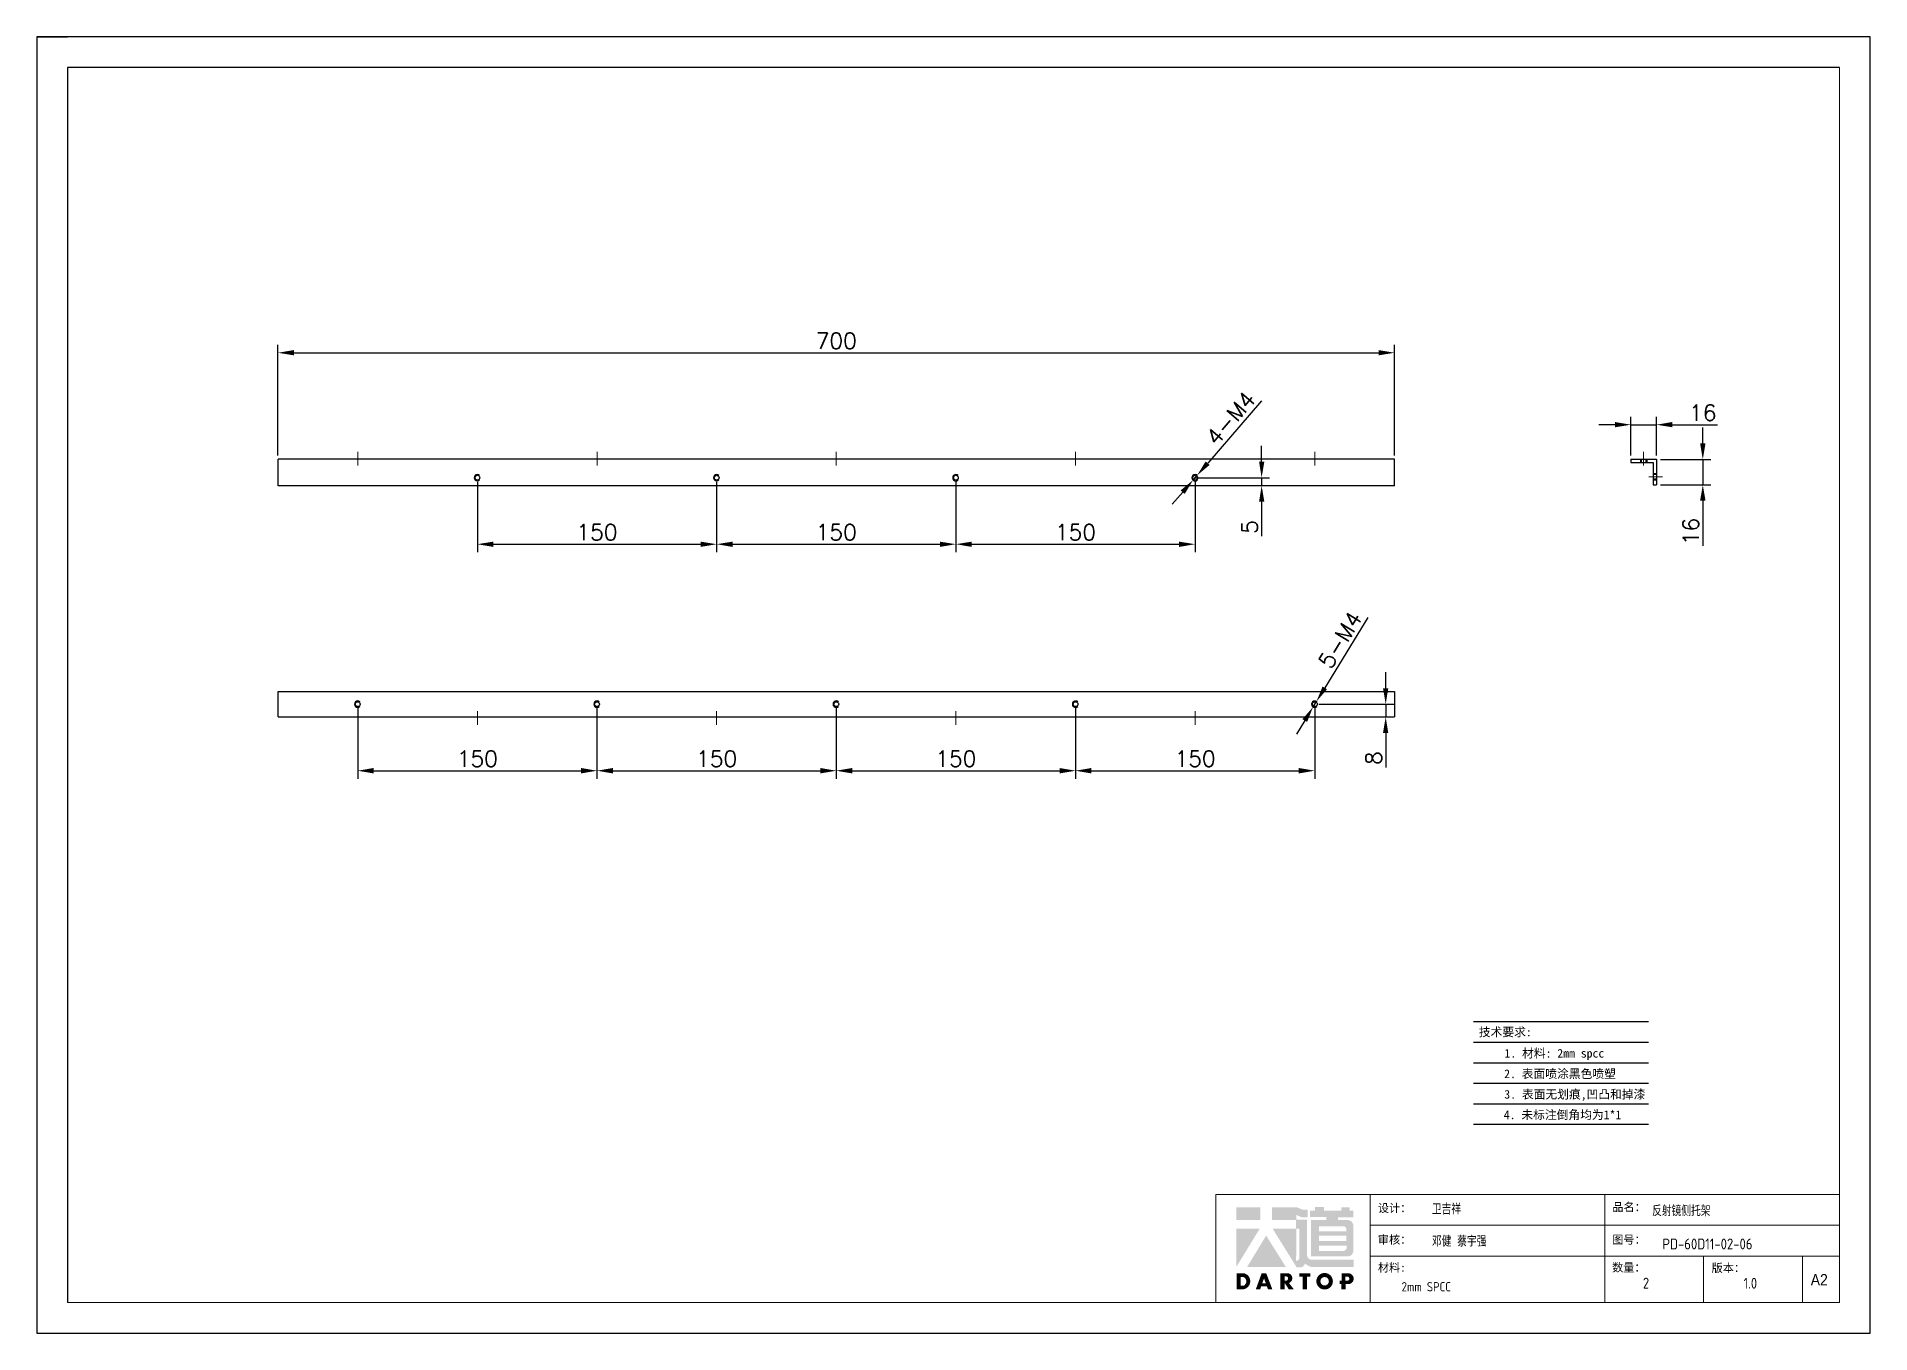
# Model space of a CAD drawing. Header units: millimetres. Extents: x -30327 to 34858, y 4015 to 75103.
# Drawn here: x 616 to 1766, y 52753 to 53566 of the extents above; entities that cross this region are included whole.
import ezdxf
from ezdxf.enums import TextEntityAlignment as Align

# ---------------------------------------------------------------- set-up
doc = ezdxf.new("R2010")
doc.units = ezdxf.units.MM
doc.linetypes.add('CENTER2', pattern=[28.575, 19.05, -3.175, 3.175, -3.175])
doc.linetypes.add('HIDDEN2', pattern=[4.7625, 3.175, -1.5875])
for name, color, linetype, lineweight in [('A-TITLEBLOCK', 7, 'Continuous', 18), ('cen', 1, 'CENTER2', 9), ('dim', 2, 'Continuous', 9)]:
    doc.layers.add(name, color=color, linetype=linetype, lineweight=lineweight)
doc.layers.add('hidden', color=3, linetype='HIDDEN2')
doc.layers.add('print', color=30, linetype='Continuous')
doc.styles.add('GB', font='GBENOR.SHX', dxfattribs={"bigfont": 'gbcbig.shx'})
doc.styles.add('HZ', font='')
doc.styles.add('SLDTEXTSTYLE0', font='simfang.ttf', dxfattribs={"bigfont": 'bigfont'})
doc.styles.add('SLDTEXTSTYLE1', font='Gothic.ttf', dxfattribs={"width": 0.913})
doc.styles.get("Standard").update_dxf_attribs({"font": 'txt', "bigfont": 'gbcbig.shx'})
doc.styles.get('HZ').set_extended_font_data('SimSun')
doc.dimstyles.new('1-4', dxfattribs={"dimscale": 4, "dimtxt": 2.5, "dimasz": 2.5, "dimexe": 1.25, "dimexo": 0.625, "dimtad": 1, "dimdsep": 46, "dimtxsty": 'Standard', "dimcen": 2.5, "dimadec": 0, "dimazin": 0, "dimtfac": 1, "dimtmove": 0, "dimatfit": 3, "dimfxl": 0, "dimarcsym": 0})

msp = doc.modelspace()

# ---------------------------------------------------------------- texts
at = {"style": 'HZ'}
for s, height, p in [('技术要求:', 5.40642, (1536.8783, 52941.5918)), ('1. 材料: 2mm spcc ', 5.406416, (1569.478, 52928.2747)), ('    2. 表面喷涂黑色喷塑  ', 5.406416, (1567.496, 52915.4023)), ('3. 表面无划痕,凹凸和掉漆', 5.406416, (1580.4765, 52902.5299)), ('4. 未标注倒角均为1*1', 5.406416, (1572.7567, 52889.6574))]:
    msp.add_text(s, height=height, dxfattribs=at).set_placement(p, align=Align.MIDDLE_CENTER)

# ---------------------------------------------------------------- blocks, each defined once
blk = doc.blocks.new('*D693')
at = {"layer": 'Defpoints', "color": 0}
for p in [(1467.4, 53367.4), (767.4, 53300.6), (1467.4, 53300.6)]:
    blk.add_point(p, dxfattribs=at)
at = {"layer": 'dim', "color": 0, "lineweight": -2}
for p, q in [((767.4, 53303.1), (767.4, 53372.4)), ((777.4, 53367.4), (1457.4, 53367.4)), ((1467.4, 53303.1), (1467.4, 53372.4))]:
    blk.add_line(p, q, dxfattribs=at)
at = {"layer": 'dim', "color": 0}
for points in [[(777.4, 53369.1), (777.4, 53365.8), (767.4, 53367.4)], [(1457.4, 53369.1), (1457.4, 53365.8), (1467.4, 53367.4)]]:
    blk.add_solid(points, dxfattribs=at)
at = {"layer": 'dim', "color": 0, "insert": (1117.4, 53374.9), "char_height": 10, "attachment_point": 5}
blk.add_mtext('700', dxfattribs=at)
blk = doc.blocks.new('*D694')
at = {"layer": 'Defpoints', "color": 0}
for p in [(817.4, 53147.1), (967.4, 53147.1), (967.4, 53105.4)]:
    blk.add_point(p, dxfattribs=at)
at = {"layer": 'dim', "color": 0, "lineweight": -2}
for p, q in [((817.4, 53144.6), (817.4, 53100.4)), ((967.4, 53144.6), (967.4, 53100.4)), ((827.4, 53105.4), (957.4, 53105.4))]:
    blk.add_line(p, q, dxfattribs=at)
at = {"layer": 'dim', "color": 0}
for points in [[(827.4, 53107.1), (827.4, 53103.7), (817.4, 53105.4)], [(957.4, 53107.1), (957.4, 53103.7), (967.4, 53105.4)]]:
    blk.add_solid(points, dxfattribs=at)
at = {"layer": 'dim', "color": 0, "insert": (892.4, 53112.9), "char_height": 10, "attachment_point": 5}
blk.add_mtext('150', dxfattribs=at)
blk = doc.blocks.new('*D695')
at = {"layer": 'Defpoints', "color": 0}
for p in [(967.4, 53147.1), (1117.4, 53147.1), (1117.4, 53105.4)]:
    blk.add_point(p, dxfattribs=at)
at = {"layer": 'dim', "color": 0, "lineweight": -2}
for p, q in [((967.4, 53144.6), (967.4, 53100.4)), ((1117.4, 53144.6), (1117.4, 53100.4)), ((977.4, 53105.4), (1107.4, 53105.4))]:
    blk.add_line(p, q, dxfattribs=at)
at = {"layer": 'dim', "color": 0}
for points in [[(977.4, 53107.1), (977.4, 53103.7), (967.4, 53105.4)], [(1107.4, 53107.1), (1107.4, 53103.7), (1117.4, 53105.4)]]:
    blk.add_solid(points, dxfattribs=at)
at = {"layer": 'dim', "color": 0, "insert": (1042.4, 53112.9), "char_height": 10, "attachment_point": 5}
blk.add_mtext('150', dxfattribs=at)
blk = doc.blocks.new('*D696')
at = {"layer": 'Defpoints', "color": 0}
for p in [(967.4, 53147.1), (1117.4, 53147.1), (1117.4, 53105.4)]:
    blk.add_point(p, dxfattribs=at)
at = {"layer": 'dim', "color": 0, "lineweight": -2}
for p, q in [((967.4, 53144.6), (967.4, 53100.4)), ((1117.4, 53144.6), (1117.4, 53100.4)), ((977.4, 53105.4), (1107.4, 53105.4))]:
    blk.add_line(p, q, dxfattribs=at)
at = {"layer": 'dim', "color": 0}
for points in [[(977.4, 53107.1), (977.4, 53103.7), (967.4, 53105.4)], [(1107.4, 53107.1), (1107.4, 53103.7), (1117.4, 53105.4)]]:
    blk.add_solid(points, dxfattribs=at)
at = {"layer": 'dim', "color": 0, "insert": (1042.4, 53112.9), "char_height": 10, "attachment_point": 5}
blk.add_mtext('150', dxfattribs=at)
blk = doc.blocks.new('*D697')
at = {"layer": 'Defpoints', "color": 0}
for p in [(1117.4, 53147.1), (1267.4, 53147.1), (1267.4, 53105.4)]:
    blk.add_point(p, dxfattribs=at)
at = {"layer": 'dim', "color": 0, "lineweight": -2}
for p, q in [((1117.4, 53144.6), (1117.4, 53100.4)), ((1267.4, 53144.6), (1267.4, 53100.4)), ((1127.4, 53105.4), (1257.4, 53105.4))]:
    blk.add_line(p, q, dxfattribs=at)
at = {"layer": 'dim', "color": 0}
for points in [[(1127.4, 53107.1), (1127.4, 53103.7), (1117.4, 53105.4)], [(1257.4, 53107.1), (1257.4, 53103.7), (1267.4, 53105.4)]]:
    blk.add_solid(points, dxfattribs=at)
at = {"layer": 'dim', "color": 0, "insert": (1192.4, 53112.9), "char_height": 10, "attachment_point": 5}
blk.add_mtext('150', dxfattribs=at)
blk = doc.blocks.new('*D698')
at = {"layer": 'Defpoints', "color": 0}
for p in [(1267.4, 53147.1), (1417.4, 53147.1), (1417.4, 53105.4)]:
    blk.add_point(p, dxfattribs=at)
at = {"layer": 'dim', "color": 0, "lineweight": -2}
for p, q in [((1267.4, 53144.6), (1267.4, 53100.4)), ((1417.4, 53144.6), (1417.4, 53100.4)), ((1277.4, 53105.4), (1407.4, 53105.4))]:
    blk.add_line(p, q, dxfattribs=at)
at = {"layer": 'dim', "color": 0}
for points in [[(1277.4, 53107.1), (1277.4, 53103.7), (1267.4, 53105.4)], [(1407.4, 53107.1), (1407.4, 53103.7), (1417.4, 53105.4)]]:
    blk.add_solid(points, dxfattribs=at)
at = {"layer": 'dim', "color": 0, "insert": (1342.4, 53112.9), "char_height": 10, "attachment_point": 5}
blk.add_mtext('150', dxfattribs=at)
blk = doc.blocks.new('*D699')
at = {"layer": 'Defpoints', "color": 0}
for p in [(892.4, 53289.1), (1042.4, 53289.1), (1042.4, 53247.4)]:
    blk.add_point(p, dxfattribs=at)
at = {"layer": 'dim', "color": 0, "lineweight": -2}
for p, q in [((892.4, 53286.6), (892.4, 53242.4)), ((1042.4, 53286.6), (1042.4, 53242.4)), ((902.4, 53247.4), (1032.4, 53247.4))]:
    blk.add_line(p, q, dxfattribs=at)
at = {"layer": 'dim', "color": 0}
for points in [[(902.4, 53249), (902.4, 53245.7), (892.4, 53247.4)], [(1032.4, 53249), (1032.4, 53245.7), (1042.4, 53247.4)]]:
    blk.add_solid(points, dxfattribs=at)
at = {"layer": 'dim', "color": 0, "insert": (967.4, 53254.9), "char_height": 10, "attachment_point": 5}
blk.add_mtext('150', dxfattribs=at)
blk = doc.blocks.new('*D700')
at = {"layer": 'Defpoints', "color": 0}
for p in [(1042.4, 53289.1), (1192.4, 53289.1), (1192.4, 53247.4)]:
    blk.add_point(p, dxfattribs=at)
at = {"layer": 'dim', "color": 0, "lineweight": -2}
for p, q in [((1042.4, 53286.6), (1042.4, 53242.4)), ((1192.4, 53286.6), (1192.4, 53242.4)), ((1052.4, 53247.4), (1182.4, 53247.4))]:
    blk.add_line(p, q, dxfattribs=at)
at = {"layer": 'dim', "color": 0}
for points in [[(1052.4, 53249), (1052.4, 53245.7), (1042.4, 53247.4)], [(1182.4, 53249), (1182.4, 53245.7), (1192.4, 53247.4)]]:
    blk.add_solid(points, dxfattribs=at)
at = {"layer": 'dim', "color": 0, "insert": (1117.4, 53254.9), "char_height": 10, "attachment_point": 5}
blk.add_mtext('150', dxfattribs=at)
blk = doc.blocks.new('*D701')
at = {"layer": 'Defpoints', "color": 0}
for p in [(1042.4, 53289.1), (1192.4, 53289.1), (1192.4, 53247.4)]:
    blk.add_point(p, dxfattribs=at)
at = {"layer": 'dim', "color": 0, "lineweight": -2}
for p, q in [((1042.4, 53286.6), (1042.4, 53242.4)), ((1192.4, 53286.6), (1192.4, 53242.4)), ((1052.4, 53247.4), (1182.4, 53247.4))]:
    blk.add_line(p, q, dxfattribs=at)
at = {"layer": 'dim', "color": 0}
for points in [[(1052.4, 53249), (1052.4, 53245.7), (1042.4, 53247.4)], [(1182.4, 53249), (1182.4, 53245.7), (1192.4, 53247.4)]]:
    blk.add_solid(points, dxfattribs=at)
at = {"layer": 'dim', "color": 0, "insert": (1117.4, 53254.9), "char_height": 10, "attachment_point": 5}
blk.add_mtext('150', dxfattribs=at)
blk = doc.blocks.new('*D702')
at = {"layer": 'Defpoints', "color": 0}
for p in [(1192.4, 53289.1), (1342.4, 53289.1), (1342.4, 53247.4)]:
    blk.add_point(p, dxfattribs=at)
at = {"layer": 'dim', "color": 0, "lineweight": -2}
for p, q in [((1192.4, 53286.6), (1192.4, 53242.4)), ((1342.4, 53286.6), (1342.4, 53242.4)), ((1202.4, 53247.4), (1332.4, 53247.4))]:
    blk.add_line(p, q, dxfattribs=at)
at = {"layer": 'dim', "color": 0}
for points in [[(1202.4, 53249), (1202.4, 53245.7), (1192.4, 53247.4)], [(1332.4, 53249), (1332.4, 53245.7), (1342.4, 53247.4)]]:
    blk.add_solid(points, dxfattribs=at)
at = {"layer": 'dim', "color": 0, "insert": (1267.4, 53254.9), "char_height": 10, "attachment_point": 5}
blk.add_mtext('150', dxfattribs=at)
blk = doc.blocks.new('*D703')
at = {"layer": 'Defpoints', "color": 0}
for p in [(1339.9, 53289.1), (1339.9, 53284.1), (1384.1, 53284.1)]:
    blk.add_point(p, dxfattribs=at)
at = {"layer": 'dim', "color": 0, "lineweight": -2}
for p, q in [((1384.1, 53299.1), (1384.1, 53309.1)), ((1342.4, 53289.1), (1389.1, 53289.1)), ((1384.1, 53289.1), (1384.1, 53284.1)), ((1342.4, 53284.1), (1389.1, 53284.1)), ((1384.1, 53274.1), (1384.1, 53252.4))]:
    blk.add_line(p, q, dxfattribs=at)
at = {"layer": 'dim', "color": 0}
for points in [[(1382.5, 53299.1), (1385.8, 53299.1), (1384.1, 53289.1)], [(1382.5, 53274.1), (1385.8, 53274.1), (1384.1, 53284.1)]]:
    blk.add_solid(points, dxfattribs=at)
at = {"layer": 'dim', "color": 0, "insert": (1376.6, 53258.2), "char_height": 10, "attachment_point": 5, "rotation": 90}
blk.add_mtext('5', dxfattribs=at)
blk = doc.blocks.new('*D704')
at = {"layer": 'Defpoints', "color": 0}
for p in [(1417.4, 53147.1), (1417.4, 53139.1), (1461.9, 53139.1)]:
    blk.add_point(p, dxfattribs=at)
at = {"layer": 'dim', "color": 0, "lineweight": -2}
for p, q in [((1461.9, 53157.1), (1461.9, 53167.1)), ((1419.9, 53147.1), (1466.9, 53147.1)), ((1461.9, 53147.1), (1461.9, 53139.1)), ((1419.9, 53139.1), (1466.9, 53139.1)), ((1461.9, 53129.1), (1461.9, 53107.4))]:
    blk.add_line(p, q, dxfattribs=at)
at = {"layer": 'dim', "color": 0}
for points in [[(1460.2, 53157.1), (1463.5, 53157.1), (1461.9, 53147.1)], [(1460.2, 53129.1), (1463.5, 53129.1), (1461.9, 53139.1)]]:
    blk.add_solid(points, dxfattribs=at)
at = {"layer": 'dim', "color": 0, "insert": (1454.4, 53113.3), "char_height": 10, "attachment_point": 5, "rotation": 90}
blk.add_mtext('8', dxfattribs=at)
blk = doc.blocks.new('*D705')
at = {"layer": 'Defpoints', "color": 0}
for p in [(1418.5, 53148.8), (1416.4, 53145.4)]:
    blk.add_point(p, dxfattribs=at)
at = {"layer": 'dim', "color": 0, "lineweight": -2}
for p, q in [((1450.7, 53201.4), (1423.7, 53157.3)), ((1416.4, 53145.4), (1418.5, 53148.8)), ((1411.2, 53136.9), (1405.9, 53128.3))]:
    blk.add_line(p, q, dxfattribs=at)
at = {"layer": 'dim', "color": 0}
for points in [[(1422.3, 53158.2), (1425.1, 53156.5), (1418.5, 53148.8)], [(1409.7, 53137.7), (1412.6, 53136), (1416.4, 53145.4)]]:
    blk.add_solid(points, dxfattribs=at)
at = {"layer": 'dim', "color": 0, "insert": (1433.4, 53187.5), "char_height": 10, "attachment_point": 5, "rotation": 58.4657}
blk.add_mtext('5-M4', dxfattribs=at)
blk = doc.blocks.new('*D706')
at = {"layer": 'Defpoints', "color": 0}
for p in [(1341.1, 53287.6), (1343.7, 53290.6)]:
    blk.add_point(p, dxfattribs=at)
at = {"layer": 'dim', "color": 0, "lineweight": -2}
for p, q in [((1384, 53337.3), (1350.3, 53298.2)), ((1341.1, 53287.6), (1343.7, 53290.6)), ((1334.6, 53280), (1328.1, 53272.4))]:
    blk.add_line(p, q, dxfattribs=at)
at = {"layer": 'dim', "color": 0}
for points in [[(1349, 53299.3), (1351.5, 53297.1), (1343.7, 53290.6)], [(1333.3, 53281.1), (1335.9, 53278.9), (1341.1, 53287.6)]]:
    blk.add_solid(points, dxfattribs=at)
at = {"layer": 'dim', "color": 0, "insert": (1364.7, 53326.4), "char_height": 10, "attachment_point": 5, "rotation": 49.2707}
blk.add_mtext('4-M4', dxfattribs=at)
blk = doc.blocks.new('*D716')
at = {"layer": 'Defpoints', "color": 0}
for p in [(1631.6, 53322.3), (1615.6, 53300.6), (1631.6, 53300.6)]:
    blk.add_point(p, dxfattribs=at)
at = {"layer": 'dim', "color": 0, "lineweight": -2}
for p, q in [((1605.6, 53322.3), (1595.6, 53322.3)), ((1615.6, 53303.1), (1615.6, 53327.3)), ((1615.6, 53322.3), (1631.6, 53322.3)), ((1631.6, 53303.1), (1631.6, 53327.3)), ((1641.6, 53322.3), (1669.9, 53322.3))]:
    blk.add_line(p, q, dxfattribs=at)
at = {"layer": 'dim', "color": 0}
for points in [[(1605.6, 53324), (1605.6, 53320.7), (1615.6, 53322.3)], [(1641.6, 53324), (1641.6, 53320.7), (1631.6, 53322.3)]]:
    blk.add_solid(points, dxfattribs=at)
at = {"layer": 'dim', "color": 0, "insert": (1660.7, 53329.8), "char_height": 10, "attachment_point": 5}
blk.add_mtext('16', dxfattribs=at)
blk = doc.blocks.new('*D717')
at = {"layer": 'Defpoints', "color": 0}
for p in [(1631.6, 53300.6), (1631.6, 53284.6), (1660.7, 53284.6)]:
    blk.add_point(p, dxfattribs=at)
at = {"layer": 'dim', "color": 0, "lineweight": -2}
for p, q in [((1660.7, 53310.6), (1660.7, 53320.6)), ((1634.1, 53300.6), (1665.7, 53300.6)), ((1660.7, 53300.6), (1660.7, 53284.6)), ((1634.1, 53284.6), (1665.7, 53284.6)), ((1660.7, 53274.6), (1660.7, 53246.3))]:
    blk.add_line(p, q, dxfattribs=at)
at = {"layer": 'dim', "color": 0}
for points in [[(1659, 53310.6), (1662.4, 53310.6), (1660.7, 53300.6)], [(1659, 53274.6), (1662.4, 53274.6), (1660.7, 53284.6)]]:
    blk.add_solid(points, dxfattribs=at)
at = {"layer": 'dim', "color": 0, "insert": (1653.2, 53255.4), "char_height": 10, "attachment_point": 5, "rotation": 90}
blk.add_mtext('16', dxfattribs=at)
blk = doc.blocks.new('Dartop Logo')
at = {"true_color": 0xc40018}
h = blk.add_hatch(color=12, dxfattribs=at)
h.set_gradient(color1=(196, 0, 24), color2=(196, 0, 24), tint=1)
h.paths.add_polyline_path([(30.39, -3.87), (33.08, -5.04), (35.99, -5.04), (35.99, -1.19), (33.59, -1.19), (30.46, 0.05), (17.94, 0.05), (17.94, -6.46), (30.12, -6.46), (30.12, -6.59), (30.12, -10.75), (18.31, -10.75), (30.46, -30.31), (32.87, -30.31, 0.279375), (34.63, -28.6), (34.63, -28.51), (34.84, -28.51, 0.143145), (38.15, -30.2), (59.27, -30.2), (59.27, -26.49), (38.06, -26.49, -0.414214), (35.75, -24.18), (35.75, -6.26), (30.39, -6.26)])
h.paths.add_polyline_path([(30.25, -10.84), (31.8, -10.84), (31.8, -26.02, -0.088936), (30.9, -26.94), (30.24, -26.94)], flags=16)
h = blk.add_hatch(color=12, dxfattribs=at)
h.set_gradient(color1=(196, 0, 24), color2=(196, 0, 24), tint=1)
h.paths.add_polyline_path([(59.24, -1.73), (57.36, -1.73), (57.36, 0.06), (53.06, 0.06), (53.06, -1.64), (44.29, -1.64), (44.29, 0.15), (39.7, 0.15), (39.7, -1.67), (37.16, -1.67), (37.16, -4.97), (45.54, -4.97), (45.54, -6.42), (37.73, -6.42), (37.73, -24.88), (56.26, -24.88, 0.414214), (59.15, -21.99), (59.15, -9.35, 0.414214), (56.26, -6.46), (51.36, -6.46), (51.36, -5.03), (59.24, -5.03)])
h.paths.add_polyline_path([(54.21, -9.59, -0.414214), (55.66, -11.04), (55.66, -12.1), (41.79, -12.1), (41.79, -9.59)], flags=16)
h.paths.add_polyline_path([(55.57, -14.33), (55.57, -17.01), (41.88, -17.01), (41.88, -14.33)], flags=16)
h.paths.add_polyline_path([(55.75, -19.43), (55.75, -20.57, -0.414214), (54.3, -22.02), (41.88, -22.02), (41.88, -19.43)], flags=16)
h = blk.add_hatch(color=12, dxfattribs=at)
h.set_gradient(color1=(196, 0, 24), color2=(196, 0, 24), tint=1)
h.paths.add_polyline_path([(12.18, 0), (0, 0), (0, -6.37), (12.18, -6.37)])
h = blk.add_hatch(color=12, dxfattribs=at)
h.set_gradient(color1=(196, 0, 24), color2=(196, 0, 24), tint=1)
h.paths.add_polyline_path([(11.79, -10.83), (0.03, -10.83), (0.03, -30.03)])
h = blk.add_hatch(color=12, dxfattribs=at)
h.set_gradient(color1=(196, 0, 24), color2=(196, 0, 24), tint=1)
h.paths.add_polyline_path([(15.05, -14.31), (5.44, -30.15), (25.01, -30.15)])
at = {"true_color": 0x646464}
h = blk.add_hatch(color=251, dxfattribs=at)
h.set_gradient(color1=(100, 100, 100), color2=(100, 100, 100), tint=1)
h.paths.add_polyline_path([(4.15, -33.43), (0.11, -33.43), (0.11, -41.5), (3.51, -41.5, 0.793016)])
h.paths.add_polyline_path([(3.57, -39.73), (2.16, -39.73), (2.16, -35.19), (3.42, -35.19, -0.671361)], flags=16)
h = blk.add_hatch(color=251, dxfattribs=at)
h.set_gradient(color1=(100, 100, 100), color2=(100, 100, 100), tint=1)
h.paths.add_polyline_path([(15.08, -33.36), (12.78, -33.36), (9.82, -41.51), (12, -41.51), (12.51, -40.06), (15.46, -40.06), (15.99, -41.52), (18.19, -41.52)])
h.paths.add_polyline_path([(14.9, -38.51), (13.07, -38.51), (13.97, -35.95)], flags=16)
h = blk.add_hatch(color=251, dxfattribs=at)
h.set_gradient(color1=(100, 100, 100), color2=(100, 100, 100), tint=1)
h.paths.add_polyline_path([(26.27, -33.36), (22.3, -33.36), (22.3, -41.51), (24.4, -41.51), (24.4, -38.28), (26.55, -41.54), (29.09, -41.54), (26.61, -38.3, 0.744055)])
h.paths.add_polyline_path([(24.38, -37.08), (24.38, -34.94), (25.32, -34.94, -0.796809), (25.3, -37.08)], flags=16)
h = blk.add_hatch(color=251, dxfattribs=at)
h.set_gradient(color1=(100, 100, 100), color2=(100, 100, 100), tint=1)
h.paths.add_polyline_path([(37.44, -33.4), (31.88, -33.4), (31.88, -35.16), (33.61, -35.16), (33.61, -41.52), (35.69, -41.52), (35.69, -35.16), (37.44, -35.16)])
h = blk.add_hatch(color=251, dxfattribs=at)
h.set_gradient(color1=(100, 100, 100), color2=(100, 100, 100), tint=1)
h.paths.add_polyline_path([(40.46, -37.41, 1), (48.83, -37.41, 1)])
h.paths.add_polyline_path([(46.8, -37.41, -1), (42.5, -37.41, -1)], flags=16)
h = blk.add_hatch(color=251, dxfattribs=at)
h.set_gradient(color1=(100, 100, 100), color2=(100, 100, 100), tint=1)
h.paths.add_polyline_path([(56.85, -33.38), (56.73, -33.38), (53.19, -33.38), (53.19, -37.19), (52.26, -37.19), (52.26, -38.73), (53.18, -38.73), (53.18, -41.5), (55.24, -41.5), (55.24, -38.72), (57.51, -38.72, 0.812304)])
h.paths.add_polyline_path([(55.21, -37.18), (55.21, -35.05), (56.39, -35.05, -0.778213), (56.27, -37.18)], flags=16)
blk = doc.blocks.new('DT-A2-TITLE')
for p, q in [((594, 420), (0, 420)), ((0, 420), (0, 420)), ((0, 420), (0, 0)), ((0, 420), (10, 420)), ((594, 0), (594, 420)), ((10, 410), (10, 10)), ((584, 410), (10, 410))]:
    blk.add_line(p, q)
at = {"layer": 'A-TITLEBLOCK', "color": 7}
for p, q in [((584, 410), (584, 10)), ((594, 0), (594, 297)), ((382, 10), (382, 45)), ((584, 45), (382, 45)), ((432, 45), (432, 10)), ((508, 45), (508, 10)), ((584, 35), (432, 35)), ((432, 25), (584.08, 25)), ((540, 10), (540, 25)), ((572, 10), (572, 25)), ((10, 10), (584, 10)), ((0, 0), (594, 0))]:
    blk.add_line(p, q, dxfattribs=at)
at = {"layer": 'A-TITLEBLOCK', "xscale": 0.6400000000000001, "yscale": 0.6400000000000001, "zscale": 0.6400000000000001}
blk.add_blockref('Dartop Logo', (388.65, 40.81), dxfattribs=at)
at = {"style": 'GB'}
for tag, p, height in [('#设计', (451.96, 38.52), 3.5), ('#品名', (523.32, 37.95), 3.5), ('#审核', (451.99, 28.1), 3.5), ('#图号', (526.67, 27.2), 3.5), ('#数量', (520.33, 14.51), 3.5), ('#版本', (552.92, 14.47), 3.5), ('#材料说明', (442.15, 13.59), 3)]:
    blk.add_attdef(tag, p, '', height=height, dxfattribs=at)
at = {"layer": 'A-TITLEBLOCK', "color": 7, "attachment_point": 1}
for s, insert, char_height, style in [('设计：', (434.47, 41.87), 2.646, 'SLDTEXTSTYLE0'), ('品名：', (510.43, 42.19), 2.646, 'SLDTEXTSTYLE0'), ('审核：', (434.47, 31.64), 2.646, 'SLDTEXTSTYLE0'), ('图号：', (510.4, 31.66), 2.646, 'SLDTEXTSTYLE0'), ('材料:', (434.47, 22.62), 2.646, 'SLDTEXTSTYLE0'), ('数量：', (510.35, 22.64), 2.646, 'SLDTEXTSTYLE0'), ('版本：', (542.59, 22.48), 2.646, 'SLDTEXTSTYLE0'), ('A2', (574.7, 19.21), 3.704, 'SLDTEXTSTYLE1')]:
    blk.add_mtext(s, dxfattribs=dict(at, insert=insert, char_height=char_height, style=style))

# ---------------------------------------------------------------- dimensions: what is measured, and where the dimension line sits
at = {"layer": 'dim'}
dim = msp.add_linear_dim(base=(1467.4384, 53367.4292), p1=(767.4384, 53300.6087), p2=(1467.4384, 53300.6087), dimstyle='1-4', dxfattribs=at)
dim.commit()
dim.dimension.update_dxf_attribs({"geometry": '*D693', "text_midpoint": (1117.4384, 53367.4292), "dimtype": 160})
for p1, p2, text, picture, middle in [((1341.1337, 53287.5576), (1343.7437, 53290.5888), '4-M4', '*D706', (1364.7033, 53326.426)), ((1416.3921, 53145.391), (1418.4841, 53148.8003), '5-M4', '*D705', (1433.4479, 53187.5262))]:
    dim = msp.add_diameter_dim_2p(p1=p1, p2=p2, text=text, dimstyle='1-4', dxfattribs=at)
    dim.commit()
    dim.dimension.update_dxf_attribs({"geometry": picture, "text_midpoint": middle})
for base, p1, p2, picture, middle in [((1631.572, 53322.3232), (1615.572, 53300.6087), (1631.572, 53300.6087), '*D716', (1660.7386, 53329.8232)), ((1042.4387, 53247.3803), (892.4387, 53289.0829), (1042.4387, 53289.0829), '*D699', (967.4387, 53254.8803)), ((1192.4387, 53247.3803), (1042.4387, 53289.0829), (1192.4387, 53289.0829), '*D700', (1117.4387, 53254.8803)), ((1192.4387, 53247.3803), (1042.4387, 53289.0829), (1192.4387, 53289.0829), '*D701', (1117.4387, 53254.8803)), ((1342.4387, 53247.3803), (1192.4387, 53289.0829), (1342.4387, 53289.0829), '*D702', (1267.4387, 53254.8803)), ((967.4381, 53105.4076), (817.4381, 53147.1103), (967.4381, 53147.1103), '*D694', (892.4381, 53112.9076)), ((1117.4381, 53105.4076), (967.4381, 53147.1103), (1117.4381, 53147.1103), '*D695', (1042.4381, 53112.9076)), ((1117.4381, 53105.4076), (967.4381, 53147.1103), (1117.4381, 53147.1103), '*D696', (1042.4381, 53112.9076)), ((1267.4381, 53105.4076), (1117.4381, 53147.1103), (1267.4381, 53147.1103), '*D697', (1192.4381, 53112.9076)), ((1417.4381, 53105.4076), (1267.4381, 53147.1103), (1417.4381, 53147.1103), '*D698', (1342.4381, 53112.9076))]:
    dim = msp.add_linear_dim(base=base, p1=p1, p2=p2, dimstyle='1-4', dxfattribs=at)
    dim.commit()
    dim.dimension.update_dxf_attribs({"geometry": picture, "text_midpoint": middle})
for base, p1, p2, picture, middle in [((1660.6914, 53284.6087), (1631.572, 53300.6087), (1631.572, 53284.6087), '*D717', (1653.1914, 53255.442)), ((1384.1333, 53284.0674), (1339.9345, 53289.0683), (1339.9345, 53284.0674), '*D703', (1376.6333, 53258.2341)), ((1461.8808, 53139.0971), (1417.4381, 53147.0957), (1417.4379, 53139.0971), '*D704', (1454.3808, 53113.2638))]:
    dim = msp.add_linear_dim(base=base, p1=p1, p2=p2, angle=90, dimstyle='1-4', dxfattribs=at)
    dim.commit()
    dim.dimension.update_dxf_attribs({"geometry": picture, "text_midpoint": middle})

# ---------------------------------------------------------------- linework, layer by layer
for p, q in [((1467.4384, 53300.6087), (767.4384, 53300.6087)), ((767.4384, 53284.0674), (767.4384, 53300.6087)), ((1467.4384, 53284.0674), (1467.4384, 53300.6087)), ((1615.572, 53300.6087), (1631.572, 53300.6087)), ((1629.572, 53298.6087), (1629.572, 53284.6087)), ((1631.572, 53300.6087), (1631.572, 53284.6087)), ((1629.572, 53284.6087), (1631.572, 53284.6087)), ((1467.4384, 53284.0674), (767.4384, 53284.0674)), ((767.4384, 53155.1134), (1467.4384, 53155.096)), ((767.4384, 53155.1134), (767.4384, 53155.1134)), ((767.4384, 53139.1134), (767.4384, 53155.1134)), ((1150.4384, 53155.1036), (1241.4384, 53155.1036)), ((1408.4384, 53155.0948), (1467.4384, 53155.096)), ((1467.4384, 53155.096), (1467.4378, 53139.096)), ((767.4378, 53139.1134), (1467.4378, 53139.096))]:
    msp.add_line(p, q)
msp.add_lwpolyline([(1615.572, 53300.6087), (1615.572, 53298.6087), (1629.572, 53298.6087)])
for centre in [(892.4387, 53289.0829), (1042.4387, 53289.0829), (1192.4387, 53289.0781), (1342.4387, 53289.0732), (817.4381, 53147.1103), (967.4381, 53147.1103), (1117.4381, 53147.1054), (1267.4381, 53147.1005), (1417.4381, 53147.0957)]:
    msp.add_circle(centre, 1.5)
for centre in [(892.4387, 53289.0829), (1042.4387, 53289.0829), (1192.4387, 53289.0781), (1342.4387, 53289.0732), (817.4381, 53147.1103), (967.4381, 53147.1103), (1117.4381, 53147.1054), (1267.4381, 53147.1005), (1417.4381, 53147.0957)]:
    msp.add_arc(centre, 2, 45, 315)
at = {"layer": 'cen'}
for p, q in [((817.4384, 53296.6791), (817.4384, 53305.3085)), ((967.4384, 53296.6791), (967.4384, 53305.3085)), ((1117.4384, 53296.6791), (1117.4384, 53305.3085)), ((1267.4384, 53296.6791), (1267.4384, 53305.3085)), ((1417.4384, 53296.6791), (1417.4384, 53305.3085)), ((1623.572, 53296.6791), (1623.572, 53305.3085)), ((892.4378, 53142.7446), (892.4378, 53134.1152)), ((1042.4378, 53142.7446), (1042.4378, 53134.1152)), ((1192.4378, 53142.7446), (1192.4378, 53134.1152)), ((1342.4378, 53142.7446), (1342.4378, 53134.1152))]:
    msp.add_line(p, q, dxfattribs=at)
at = {"layer": 'cen', "ltscale": 4}
msp.add_line((1635.3438, 53289.6105), (1626.7652, 53289.6105), dxfattribs=at)
at = {"layer": 'Defpoints'}
for p, q in [((1516.9674, 52948.0883), (1626.6041, 52948.0883)), ((1516.9674, 52935.2159), (1626.6041, 52935.2159)), ((1516.9674, 52935.2159), (1626.6041, 52935.2159)), ((1516.9674, 52922.3435), (1626.6041, 52922.3435)), ((1516.9674, 52909.4711), (1626.6041, 52909.4711)), ((1516.9674, 52896.5987), (1626.6041, 52896.5987)), ((1516.9674, 52883.7262), (1626.6041, 52883.7262))]:
    msp.add_line(p, q, dxfattribs=at)
at = {"layer": 'hidden', "ltscale": 4}
for p, q in [((1621.572, 53300.6087), (1621.572, 53298.6087)), ((1622.072, 53300.6087), (1622.072, 53298.6087)), ((1625.072, 53300.6087), (1625.072, 53298.6087)), ((1625.572, 53300.6087), (1625.572, 53298.6087)), ((1631.572, 53291.6105), (1629.572, 53291.6105)), ((1631.572, 53291.1105), (1629.572, 53291.1105)), ((1631.572, 53288.1105), (1629.572, 53288.1105)), ((1631.572, 53287.6105), (1629.572, 53287.6105))]:
    msp.add_line(p, q, dxfattribs=at)
at = {"layer": 'print'}
msp.add_lwpolyline([(616.122, 52752.7093), (1765.7259, 52752.7093), (1765.7259, 53565.5605), (616.122, 53565.5605)], close=True, dxfattribs=at)

# ---------------------------------------------------------------- block references
at = {"xscale": 1.93536, "yscale": 1.93536, "zscale": 1.93536}
msp.add_blockref('DT-A2-TITLE', (616.122, 52752.7093), dxfattribs=at).add_auto_attribs({'#设计': '卫吉祥', '#审核': '邓健 蔡宇强', '#材料说明': '2mm SPCC', '#品名': '反射镜侧托架', '#图号': 'PD-60D11-02-06', '#数量': '2', '#版本': '1.0'})

msp.set_redraw_order([(e.dxf.handle, doc.entitydb.next_handle()) for e in msp.query("TEXT MTEXT ATTDEF DIMENSION ARC_DIMENSION")])  # texts and dimensions are drawn at this point

doc.saveas('drawing.dxf')
